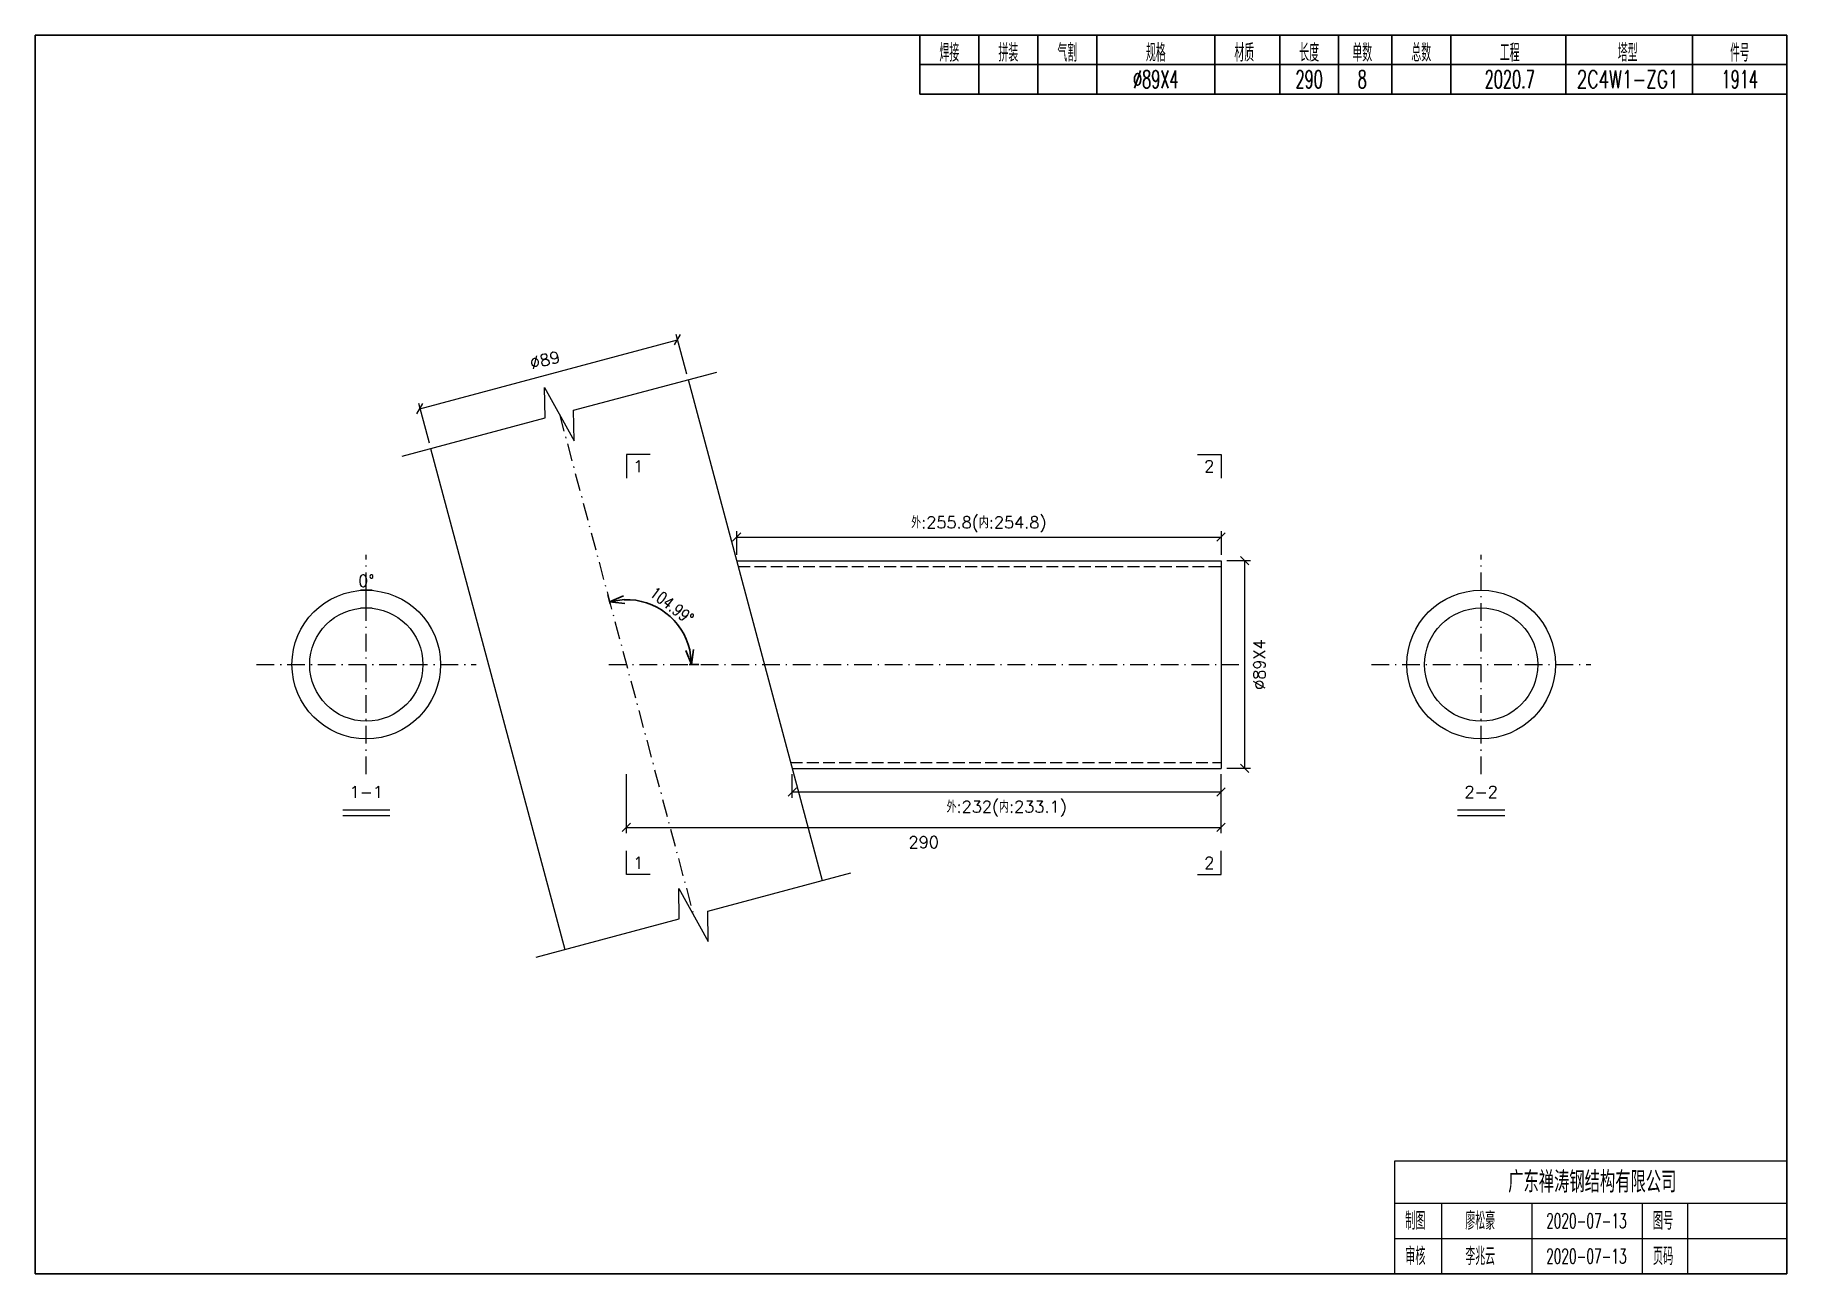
# Model space of a CAD drawing. Extents: x 154981 to 165753, y -86801 to -82885.
# Drawn here: x 159243.1 to 159540.1, y -84356.7 to -84146.7 of the extents above; entities that cross this region are included whole.
import ezdxf
from ezdxf.enums import TextEntityAlignment as Align

# ---------------------------------------------------------------- set-up
doc = ezdxf.new("R2010")
doc.units = 0
doc.header["$MEASUREMENT"] = 0
doc.linetypes.add('一点画线', pattern=[5.2, 3, -1, 0.2, -1])
doc.linetypes.add('虚线', pattern=[2.75, 2, -0.75])
doc.layers.get('0').update_dxf_attribs({"linetype": 'CONTINUOUS', "lineweight": 25})
doc.layers.get('Defpoints').update_dxf_attribs({"linetype": 'CONTINUOUS'})
doc.layers.add('4', color=7, linetype='CONTINUOUS', lineweight=25)
doc.layers.add('5', color=7, linetype='CONTINUOUS', lineweight=25)
doc.styles.add('DimFont', font='simplex.shx', dxfattribs={"width": 0.8, "bigfont": 'gbhzfs.shx'})
doc.styles.get("Standard").update_dxf_attribs({"font": 'simplex.shx', "width": 0.7, "height": 3, "bigfont": 'gbhzfs.shx'})
doc.dimstyles.new('DHDxfDimStyleOpen30', dxfattribs={"dimtxt": 2.5, "dimasz": 2.5, "dimexe": 1.25, "dimexo": 0.625, "dimtad": 2, "dimtxsty": 'DimFont', "dimblk": 'OPEN30', "dimblk1": 'OPEN30', "dimblk2": 'OPEN30', "dimcen": 2.5, "dimadec": 0, "dimazin": 0, "dimtfac": 1, "dimtmove": 0, "dimatfit": 3, "dimfxl": 0, "dimarcsym": 0})

msp = doc.modelspace()

# ---------------------------------------------------------------- texts
at = {"layer": '4', "color": 1, "linetype": 'Continuous', "lineweight": 25}
for s, width, p in [('焊接', 0.7, (159398.11666, -84149.66733)), ('拼装', 0.7, (159408.11666, -84149.66733)), ('气割', 0.7, (159418.11666, -84149.66733)), ('规格', 0.7, (159433.11666, -84149.66733)), ('材质', 0.7, (159448.11666, -84149.66733)), ('长度', 0.7, (159459.11666, -84149.66733)), ('单数', 0.7, (159468.11666, -84149.66733)), ('总数', 0.7, (159478.11666, -84149.66733)), ('工程', 0.7, (159493.11666, -84149.66733)), ('塔型', 0.7, (159513.11666, -84149.66733)), ('件号', 0.6, (159532.11666, -84149.66733)), ('%%c89X4', 0.6, (159433.11666, -84154.16733)), ('290', 0.6, (159459.11666, -84154.16733)), ('8', 0.6, (159468.11666, -84154.16733)), ('2020.7', 0.6, (159493.11666, -84154.16733)), ('2C4W1-ZG1', 0.7, (159513.11666, -84154.16733)), ('1914', 0.6, (159532.11666, -84154.16733))]:
    msp.add_text(s, height=3, dxfattribs=dict(at, width=width)).set_placement(p, align=Align.MIDDLE_CENTER)
at = {"layer": '4', "color": 1, "linetype": 'Continuous', "lineweight": 13}
msp.add_text('广东禅涛钢结构有限公司', height=3.6, dxfattribs=at).set_placement((159507.11666, -84341.06733), align=Align.MIDDLE_CENTER)
for s, height, width, p in [('制图', 3, 0.8, (159477.11666, -84347.66733)), ('廖松豪', 3, 0.7, (159488.11666, -84347.66733)), ('2020-07-13', 2.5, 0.6, (159506.11666, -84347.66733)), ('图号', 3, 0.8, (159519.11666, -84347.66733)), ('审核', 3, 0.8, (159477.11666, -84353.66733)), ('李兆云', 3, 0.7, (159488.11666, -84353.66733)), ('2020-07-13', 2.5, 0.6, (159506.11666, -84353.66733)), ('页码', 3, 0.8, (159519.11666, -84353.66733))]:
    msp.add_text(s, height=height, dxfattribs=dict(at, width=width)).set_placement(p, align=Align.MIDDLE_CENTER)
at = {"layer": '5', "color": 134, "linetype": 'Continuous', "lineweight": 13}
for s, rotation, p in [('%%c89', 14, (159329.55413, -84201.748)), ('%%c89X4', 90, (159450.67555, -84253.36989))]:
    msp.add_text(s, height=2, rotation=rotation, dxfattribs=at).set_placement(p, align=Align.MIDDLE_CENTER)
for s, p in [('1', (159345.37555, -84219.76989)), ('2', (159442.17555, -84219.76989)), ('外:255.8(内:254.8)', (159403.11743, -84229.26989)), ('1-1', (159299.27555, -84274.96989)), ('外:232(内:233.1)', (159407.82971, -84277.46989)), ('2-2', (159488.27555, -84274.96989)), ('290', (159393.77555, -84283.46989)), ('1', (159345.37555, -84286.96989)), ('2', (159442.17555, -84286.96989))]:
    msp.add_text(s, height=2, dxfattribs=at).set_placement(p, align=Align.MIDDLE_CENTER)
at = {"layer": '5', "color": 1, "linetype": 'Continuous', "lineweight": 13}
msp.add_text('0%%d', height=2, dxfattribs=at).set_placement((159299.27555, -84240.76989), align=Align.BOTTOM_CENTER)

# ---------------------------------------------------------------- blocks, each defined once
blk = doc.blocks.new('_OPEN30')
at = {"color": 0, "linetype": 'ByBlock', "lineweight": -2}
for p, q in [((-1, 0.27), (0, 0)), ((0, 0), (-1, -0.27)), ((0, 0), (-1, 0))]:
    blk.add_line(p, q, dxfattribs=at)
blk = doc.blocks.new('*D9')
at = {"layer": '5', "color": 136, "linetype": 'Continuous', "lineweight": -2}
for p, q in [((159340.63, -84243.11), (159340.21, -84241.54)), ((159354, -84253.37), (159355.63, -84253.37))]:
    blk.add_line(p, q, dxfattribs=at)
blk.add_arc((159343.38, -84253.37), 11, 13.05, 91.939, dxfattribs=at)
at = {"layer": 'Defpoints', "color": 0, "linetype": 'Continuous'}
for p in [(159340.79, -84243.71), (159352.39, -84247.06), (159343.38, -84253.37), (159353.38, -84253.37)]:
    blk.add_point(p, dxfattribs=at)
at = {"layer": '5', "color": 136, "linetype": 'Continuous', "lineweight": -2, "xscale": 2.5, "yscale": 2.5, "zscale": 2.5}
for p, rotation in [((159340.53, -84242.74), 188.4640211556891), ((159354.38, -84253.37), 276.5249788441108)]:
    blk.add_blockref('_OPEN30', p, dxfattribs=dict(at, rotation=rotation))
at = {"layer": '5', "color": 136, "linetype": 'Continuous', "lineweight": 13, "insert": (159351.06, -84243.35), "char_height": 2, "attachment_point": 5, "rotation": 322.4945, "style": 'DimFont'}
blk.add_mtext('104.99%%d', dxfattribs=at)
blk = doc.blocks.new('CTDHK')
at = {"color": 0, "linetype": 'Continuous'}
for p, q in [((0, 210), (297, 210)), ((0, 0), (0, 210)), ((297, 210), (297, 0)), ((297, 0), (0, 0))]:
    blk.add_line(p, q, dxfattribs=at)

# ---------------------------------------------------------------- dimensions: what is measured, and where the dimension line sits
at = {"layer": '5', "color": 7, "linetype": 'Continuous', "lineweight": 13}
dim = msp.add_angular_dim_3p(base=(159352.38663, -84247.06112), center=(159343.37555, -84253.36989), p1=(159353.37555, -84253.36989), p2=(159340.78922, -84243.71013), text='104.99%%d', dimstyle='DHDxfDimStyleOpen30', override={"dimtxt": 2, "dimclrd": 136, "dimclre": 136, "dimclrt": 136, "dimtmove": 0}, dxfattribs=at)
dim.commit()
dim.dimension.update_dxf_attribs({"geometry": '*D9', "text_midpoint": (159350.07277, -84244.64364), "dimtype": 165})

# ---------------------------------------------------------------- linework, layer by layer
at = {"layer": '4', "color": 1, "linetype": 'Continuous', "lineweight": 25}
for p, q in [((159393.11666, -84156.66733), (159393.11666, -84146.66733)), ((159403.11666, -84156.66733), (159403.11666, -84146.66733)), ((159413.11666, -84156.66733), (159413.11666, -84146.66733)), ((159423.11666, -84156.66733), (159423.11666, -84146.66733)), ((159443.11666, -84156.66733), (159443.11666, -84146.66733)), ((159454.11666, -84156.66733), (159454.11666, -84146.66733)), ((159464.11666, -84156.66733), (159464.11666, -84146.66733)), ((159473.11666, -84156.66733), (159473.11666, -84146.66733)), ((159483.11666, -84156.66733), (159483.11666, -84146.66733)), ((159502.61666, -84156.66733), (159502.61666, -84146.66733)), ((159524.11666, -84156.66733), (159524.11666, -84146.66733)), ((159393.11666, -84151.66733), (159540.11666, -84151.66733)), ((159393.11666, -84156.66733), (159540.11666, -84156.66733))]:
    msp.add_line(p, q, dxfattribs=at)
at = {"layer": '4', "color": 1, "linetype": 'Continuous', "lineweight": 18}
for p, q in [((159473.61666, -84356.66733), (159473.61666, -84337.46733)), ((159473.61666, -84337.46733), (159540.11666, -84337.46733)), ((159473.61666, -84344.66733), (159540.11666, -84344.66733)), ((159481.61666, -84356.66733), (159481.61666, -84344.66733)), ((159496.91666, -84356.66733), (159496.91666, -84344.66733)), ((159515.61666, -84356.66733), (159515.61666, -84344.66733)), ((159523.31666, -84356.66733), (159523.31666, -84344.66733)), ((159473.61666, -84350.66733), (159540.11666, -84350.66733))]:
    msp.add_line(p, q, dxfattribs=at)
msp.add_lwpolyline([(159243.11666, -84146.66733), (159243.11666, -84356.66733), (159540.11666, -84356.66733), (159540.11666, -84146.66733)], close=True, dxfattribs=at)
at = {"layer": '5', "color": 134, "linetype": 'Continuous', "lineweight": 13}
for p, q in [((159308.36967, -84210.00806), (159352.03176, -84198.31782)), ((159351.5316, -84199.18375), (159352.53193, -84197.45189)), ((159351.77313, -84197.35185), (159353.58356, -84204.11367)), ((159307.8695, -84210.87399), (159308.86984, -84209.14213)), ((159308.11104, -84209.04208), (159309.92147, -84215.80391)), ((159343.37555, -84217.76989), (159343.37555, -84221.76989)), ((159347.37555, -84217.76989), (159343.37555, -84217.76989)), ((159440.17555, -84217.76989), (159444.17555, -84217.76989)), ((159444.17555, -84217.76989), (159444.17555, -84221.76989)), ((159361.3522, -84232.477), (159362.76641, -84231.06278)), ((159362.05931, -84230.76989), (159362.05931, -84234.76989)), ((159362.05931, -84231.76989), (159444.17555, -84231.76989)), ((159443.46845, -84232.477), (159444.88266, -84231.06278)), ((159444.17555, -84230.76989), (159444.17555, -84234.76989)), ((159447.46845, -84235.06278), (159448.88266, -84236.477)), ((159449.17555, -84235.76989), (159445.17555, -84235.76989)), ((159448.17555, -84235.76989), (159448.17555, -84270.96989)), ((159447.46845, -84270.26278), (159448.88266, -84271.677)), ((159343.37555, -84281.96989), (159343.37555, -84271.96989)), ((159371.48388, -84275.96989), (159371.48388, -84271.96989)), ((159444.17555, -84281.96989), (159444.17555, -84271.96989)), ((159444.17555, -84275.96989), (159444.17555, -84271.96989)), ((159449.17555, -84270.96989), (159445.17555, -84270.96989)), ((159372.19098, -84274.26278), (159370.77677, -84275.677)), ((159371.48388, -84274.96989), (159444.17555, -84274.96989)), ((159444.88266, -84274.26278), (159443.46845, -84275.677)), ((159295.27555, -84277.96989), (159303.27555, -84277.96989)), ((159295.27555, -84278.96989), (159303.27555, -84278.96989)), ((159484.27555, -84277.96989), (159492.27555, -84277.96989)), ((159484.27555, -84278.96989), (159492.27555, -84278.96989)), ((159344.08266, -84280.26278), (159342.66845, -84281.677)), ((159343.37555, -84280.96989), (159444.17555, -84280.96989)), ((159444.88266, -84280.26278), (159443.46845, -84281.677)), ((159343.37555, -84288.96989), (159343.37555, -84284.96989)), ((159444.17555, -84288.96989), (159444.17555, -84284.96989)), ((159347.37555, -84288.96989), (159343.37555, -84288.96989)), ((159440.17555, -84288.96989), (159444.17555, -84288.96989))]:
    msp.add_line(p, q, dxfattribs=at)
at = {"layer": '5', "color": 7, "linetype": 'Continuous', "lineweight": 13}
for p, q in [((159334.42609, -84210.27819), (159358.67208, -84203.78648)), ((159353.8422, -84205.07965), (159376.571, -84289.96989)), ((159329.51051, -84206.41818), (159334.51179, -84215.43135)), ((159329.59621, -84211.57135), (159329.51051, -84206.41818)), ((159334.51179, -84215.43135), (159334.42609, -84210.27819)), ((159305.35023, -84218.06306), (159329.59621, -84211.57135)), ((159310.18011, -84216.76989), (159332.90891, -84301.66013)), ((159362.05931, -84235.76989), (159444.17555, -84235.76989)), ((159444.17555, -84235.76989), (159444.17555, -84270.96989)), ((159371.48388, -84270.96989), (159444.17555, -84270.96989)), ((159352.23932, -84291.30842), (159357.24059, -84300.32159)), ((159352.32502, -84296.46159), (159352.23932, -84291.30842)), ((159357.15489, -84295.16842), (159381.40088, -84288.67672)), ((159328.07903, -84302.9533), (159352.32502, -84296.46159)), ((159357.24059, -84300.32159), (159357.15489, -84295.16842))]:
    msp.add_line(p, q, dxfattribs=at)
at = {"layer": '5', "color": 7, "linetype": '一点画线', "lineweight": 13}
msp.add_line((159332.01115, -84210.92477), (159354.73996, -84295.81501), dxfattribs=at)
at = {"layer": '5', "color": 9, "linetype": '一点画线', "lineweight": 13}
for p, q in [((159299.27555, -84271.96989), (159299.27555, -84234.76989)), ((159488.27555, -84271.96989), (159488.27555, -84234.76989)), ((159280.67555, -84253.36989), (159317.87555, -84253.36989)), ((159469.67555, -84253.36989), (159506.87555, -84253.36989))]:
    msp.add_line(p, q, dxfattribs=at)
at = {"layer": '5', "color": 9, "linetype": '虚线', "lineweight": 13}
for p, q in [((159362.32705, -84236.76989), (159444.17555, -84236.76989)), ((159371.21613, -84269.96989), (159444.17555, -84269.96989))]:
    msp.add_line(p, q, dxfattribs=at)
at = {"layer": '5', "color": 1, "linetype": 'Continuous', "lineweight": 13}
for p, q in [((159300.27555, -84240.76989), (159298.27555, -84240.76989)), ((159299.27555, -84243.76989), (159299.27555, -84240.76989)), ((159298.27555, -84243.76989), (159300.27555, -84243.76989))]:
    msp.add_line(p, q, dxfattribs=at)
at = {"layer": '5', "color": 1, "linetype": '一点画线', "lineweight": 13}
msp.add_line((159340.37555, -84253.36989), (159447.17555, -84253.36989), dxfattribs=at)
at = {"layer": '5', "color": 7, "linetype": 'Continuous', "lineweight": 13}
for centre, radius in [((159299.27555, -84253.36989), 12.6), ((159488.27555, -84253.36989), 12.6), ((159299.27555, -84253.36989), 9.6), ((159488.27555, -84253.36989), 9.6)]:
    msp.add_circle(centre, radius, dxfattribs=at)

# ---------------------------------------------------------------- block references
at = {"color": 2, "linetype": 'Continuous'}
msp.add_blockref('CTDHK', (159243.11666, -84356.66733), dxfattribs=at)

msp.set_redraw_order([(e.dxf.handle, doc.entitydb.next_handle()) for e in msp.query("TEXT MTEXT ATTDEF DIMENSION ARC_DIMENSION")])  # texts and dimensions are drawn at this point

doc.saveas('drawing.dxf')
